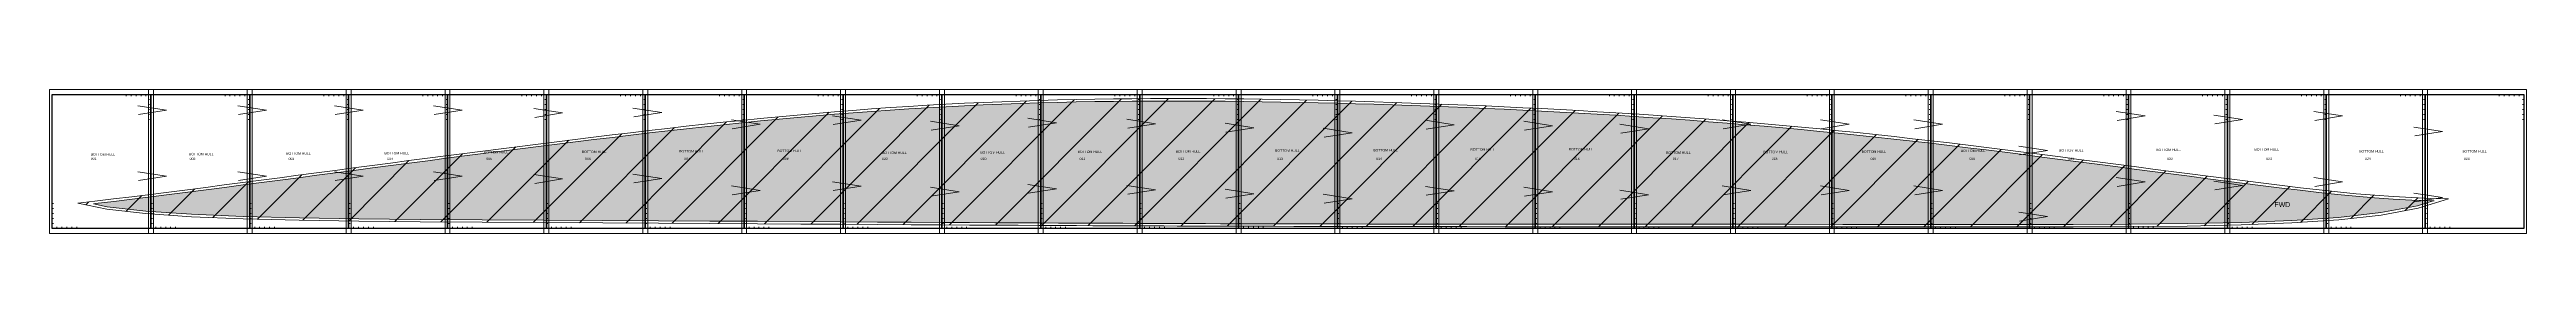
# Model space of a CAD drawing. Header units: millimetres. Extents: x -751 to 39822, y -9875 to 9310.
# Drawn here: x 19222 to 24232, y 7011 to 7301 of the extents above; entities that cross this region are included whole.
import ezdxf
from ezdxf.enums import TextEntityAlignment as Align

# ---------------------------------------------------------------- set-up
doc = ezdxf.new("R2010")
doc.units = ezdxf.units.MM
doc.header["$MEASUREMENT"] = 0
doc.layers.get('0').update_dxf_attribs({"lineweight": 0})
doc.layers.add('print', color=3, linetype='Continuous', lineweight=0)
doc.styles.get("Standard").update_dxf_attribs({"font": 'arial.ttf'})

msp = doc.modelspace()

# ---------------------------------------------------------------- hatches: boundary and pattern name
h = msp.add_hatch()
h.set_pattern_fill('_USER', color=8, scale=66.505047, angle=45, style=0, pattern_type=0)
h.set_pattern_definition([(45, (0, 0), (-47.02617, 47.02617), [])])
h.paths.add_polyline_path([(24074.09945, 7080.88671), (24037.58998, 7081.57456), (23999.98612, 7083.01948), (23962.40908, 7085.12463), (23924.858, 7087.81348), (23887.33317, 7091.01049), (23849.8312, 7094.64151), (23812.35407, 7098.62863), (23774.89923, 7102.89752), (23737.46613, 7107.37148), (23700.05418, 7111.97464), (23662.66115, 7116.64959), (23625.28618, 7121.37958), (23587.92617, 7126.15749), (23550.57716, 7130.97553), (23513.23718, 7135.82354), (23475.90426, 7140.6956), (23438.57417, 7145.58053), (23401.2452, 7150.47257), (23363.91425, 7155.36156), (23326.57907, 7160.24056), (23289.23712, 7165.09958), (23251.88726, 7169.92761), (23214.52894, 7174.7145), (23177.163, 7179.44753), (23139.78605, 7184.11656), (23102.39895, 7188.71058), (23065.00112, 7193.21857), (23027.59002, 7197.62953), (22990.16707, 7201.93161), (22952.73029, 7206.11449), (22915.27912, 7210.17256), (22877.8161, 7214.1055), (22840.34009, 7217.91346), (22802.85195, 7221.59765), (22765.35195, 7225.15653), (22727.84208, 7228.59264), (22690.32205, 7231.90463), (22652.79298, 7235.0925), (22615.25517, 7238.15862), (22577.70889, 7241.10062), (22540.15414, 7243.92256), (22502.59206, 7246.62749), (22465.0232, 7249.21761), (22427.44616, 7251.69563), (22389.86206, 7254.06562), (22352.27006, 7256.33062), (22314.67213, 7258.49352), (22277.06687, 7260.55752), (22239.45427, 7262.52653), (22201.83602, 7264.40156), (22164.211, 7266.1865), (22126.5809, 7267.88051), (22088.94595, 7269.48647), (22051.30687, 7271.00353), (22013.66407, 7272.43456), (21976.01958, 7273.77856), (21938.3717, 7275.03857), (21900.72213, 7276.21459), (21863.07255, 7277.30764), (21825.42129, 7278.31754), (21787.77171, 7279.24159), (21750.12045, 7280.07353), (21712.46749, 7280.80759), (21674.81453, 7281.43954), (21637.15818, 7281.96261), (21599.50183, 7282.37257), (21561.8421, 7282.66348), (21524.18067, 7282.83061), (21486.51755, 7282.86753), (21448.85105, 7282.7705), (21411.18454, 7282.53259), (21373.51634, 7282.14854), (21335.84983, 7281.61463), (21298.18671, 7280.92443), (21260.52529, 7280.07353), (21222.87063, 7279.0555), (21185.22275, 7277.86559), (21147.58165, 7276.49958), (21109.9507, 7274.95052), (21072.32991, 7273.21756), (21034.71929, 7271.30054), (20997.11882, 7269.2025), (20959.53021, 7266.92547), (20921.95175, 7264.47251), (20884.38685, 7261.84547), (20846.83041, 7259.04758), (20809.28751, 7256.0795), (20771.75647, 7252.94464), (20734.23729, 7249.64551), (20696.73153, 7246.18654), (20659.23775, 7242.57957), (20621.75581, 7238.83155), (20584.28404, 7234.95551), (20546.82751, 7230.95958), (20509.37944, 7226.85443), (20471.94323, 7222.64955), (20434.51887, 7218.35458), (20397.10467, 7213.98053), (20359.70063, 7209.53756), (20322.30844, 7205.03058), (20284.92303, 7200.46756), (20247.54777, 7195.85052), (20210.1776, 7191.18657), (20172.8142, 7186.47859), (20135.45588, 7181.73252), (20098.10095, 7176.95258), (20060.7494, 7172.14351), (20023.39785, 7167.31158), (19986.04969, 7162.45951), (19948.70153, 7157.59151), (19911.35337, 7152.70963), (19874.00691, 7147.81759), (19836.66044, 7142.91759), (19799.31228, 7138.0115), (19761.96751, 7133.10252), (19724.62104, 7128.19254), (19687.27627, 7123.28559), (19649.9298, 7118.38356), (19612.58503, 7113.48949), (19575.23856, 7108.61354), (19537.88701, 7103.76756), (19500.53377, 7098.96255), (19463.17207, 7094.21157), (19425.80359, 7089.52747), (19388.42325, 7084.91957), (19351.03107, 7080.40159), (19313.62533, 7075.98554), (19279.07586, 7072.01356), (19337.61309, 7059.81376), (19415.9196, 7050.78677), (19508.62621, 7044.53075), (19613.17939, 7040.27981), (19726.96631, 7037.43263), (19847.32844, 7035.53271), (19971.58185, 7034.24578), (20097.0206, 7033.33274), (20220.92688, 7032.62763), (20340.57612, 7032.02074), (20453.25052, 7031.44077), (20557.421, 7030.8647), (20653.38728, 7030.30878), (20741.60656, 7029.78774), (20822.54112, 7029.3048), (20896.64477, 7028.86369), (20964.38149, 7028.46474), (21026.20509, 7028.10575), (21082.57785, 7027.78571), (21133.95697, 7027.50073), (21180.79796, 7027.24876), (21223.56648, 7027.02473), (21262.72312, 7026.82763), (21298.7454, 7026.65372), (21332.10407, 7026.50081), (21363.27325, 7026.36467), (21392.72371, 7026.24173), (21420.92956, 7026.13167), (21448.36495, 7026.02871), (21475.49892, 7025.93067), (21502.80731, 7025.83567), (21530.76085, 7025.73966), (21559.83369, 7025.63975), (21590.49657, 7025.53781), (21623.22532, 7025.43266), (21658.48729, 7025.32767), (21696.75832, 7025.22167), (21738.51084, 7025.11567), (21784.2156, 7025.0117), (21834.34673, 7024.90976), (21889.37499, 7024.81171), (21949.77619, 7024.71773), (22016.016, 7024.62765), (22088.27663, 7024.54467), (22166.29775, 7024.46966), (22249.78191, 7024.40379), (22338.43101, 7024.34876), (22431.94478, 7024.30473), (22530.02773, 7024.27069), (22632.37985, 7024.24558), (22738.70284, 7024.22469), (22848.6998, 7024.19957), (22962.07185, 7024.15453), (23078.45183, 7024.06749), (23196.67585, 7023.99857), (23315.06779, 7024.09763), (23431.95972, 7024.58057), (23545.70572, 7025.75253), (23654.68894, 7028.0326), (23757.33485, 7031.98061), (23852.12397, 7038.31147), (23937.59893, 7047.90963), (24012.38697, 7061.8185), (24074.09945, 7080.88671)], flags=0)
msp.add_hatch(color=255).paths.add_polyline_path([(24045.29844, 7076.83461), (24037.44688, 7076.57637), (23999.75028, 7078.02486), (23962.09067, 7080.13463), (23924.46721, 7082.82866), (23886.88, 7086.03099), (23849.32578, 7089.66706), (23811.80649, 7093.65867), (23774.31944, 7097.93123), (23736.86414, 7102.40784), (23699.43874, 7107.01265), (23662.03712, 7111.68868), (23624.65516, 7116.41956), (23587.28918, 7121.19823), (23549.93542, 7126.01688), (23512.59178, 7130.86537), (23475.25637, 7135.73775), (23437.92493, 7140.62286), (23400.59571, 7145.51493), (23363.26567, 7150.40381), (23325.93254, 7155.28254), (23288.59404, 7160.14111), (23251.24903, 7164.96852), (23213.89705, 7169.75459), (23176.53896, 7174.48663), (23139.17127, 7179.1545), (23101.79486, 7183.7472), (23064.40919, 7188.25372), (23027.01177, 7192.66308), (22989.60395, 7196.96342), (22952.18338, 7201.14448), (22914.74879, 7205.20076), (22877.30235, 7209.13195), (22839.84285, 7212.93824), (22802.37124, 7216.6208), (22764.8877, 7220.17812), (22727.39419, 7223.61273), (22689.89062, 7226.92327), (22652.37786, 7230.10976), (22614.85635, 7233.17454), (22577.32627, 7236.11527), (22539.78725, 7238.93603), (22502.24054, 7241.63985), (22464.68675, 7244.22894), (22427.12432, 7246.706), (22389.55437, 7249.07509), (22351.97612, 7251.33927), (22314.39155, 7253.50139), (22276.79917, 7255.56469), (22239.19912, 7257.53304), (22201.5931, 7259.40746), (22163.9801, 7261.19183), (22126.36189, 7262.88531), (22088.73868, 7264.49076), (22051.11122, 7266.00735), (22013.4799, 7267.43795), (21975.84676, 7268.78155), (21938.21002, 7270.04118), (21900.57152, 7271.21686), (21862.93297, 7272.30958), (21825.29291, 7273.31919), (21787.65515, 7274.24295), (21750.01649, 7275.07461), (21712.3768, 7275.80841), (21674.73785, 7276.44012), (21637.09624, 7276.96299), (21599.45531, 7277.37278), (21561.81169, 7277.66357), (21524.16713, 7277.83063), (21486.52154, 7277.86752), (21448.87328, 7277.77054), (21411.22582, 7277.53275), (21373.57726, 7277.1489), (21335.93107, 7276.61528), (21298.28899, 7275.92546), (21260.64932, 7275.07506), (21223.01717, 7274.05763), (21185.3924, 7272.86846), (21147.77514, 7271.50331), (21110.16856, 7269.95525), (21072.57221, 7268.22342), (21034.98583, 7266.30763), (20997.40927, 7264.21093), (20959.84422, 7261.93533), (20922.289, 7259.48388), (20884.74699, 7256.85845), (20847.21317, 7254.06224), (20809.69264, 7251.09593), (20772.18355, 7247.9629), (20734.68586, 7244.66567), (20697.20052, 7241.20858), (20659.7259, 7237.60345), (20622.26179, 7233.85721), (20584.80647, 7229.98287), (20547.36513, 7225.98856), (20509.93091, 7221.88493), (20472.50732, 7217.68147), (20435.0942, 7213.38779), (20397.68985, 7209.01489), (20360.29468, 7204.57297), (20322.91049, 7200.06696), (20285.53241, 7195.50483), (20248.16388, 7190.88862), (20210.79975, 7186.22542), (20173.44181, 7181.51814), (20136.08827, 7176.77267), (20098.7375, 7171.99326), (20061.38938, 7167.18464), (20024.04067, 7162.35308), (19986.69489, 7157.50131), (19949.34868, 7152.63357), (19912.0021, 7147.7519), (19874.65683, 7142.86001), (19837.31127, 7137.96013), (19799.96371, 7133.05412), (19762.6192, 7128.14518), (19725.2726, 7123.23517), (19687.92731, 7118.32816), (19650.58, 7113.42602), (19613.23353, 7108.53173), (19575.88387, 7103.65536), (19538.52763, 7098.80876), (19501.1681, 7094.00295), (19463.79837, 7089.25095), (19426.42039, 7084.56566), (19389.029, 7079.9564), (19351.62406, 7075.43687), (19314.20398, 7071.01913), (19310.43368, 7070.58568), (19338.4111, 7064.75488), (19416.37447, 7055.76745), (19508.89614, 7049.52391), (19613.34349, 7045.27726), (19727.0683, 7042.43165), (19847.39379, 7040.53231), (19971.62594, 7039.24559), (20097.05302, 7038.33263), (20220.95379, 7037.62756), (20340.60167, 7037.02068), (20453.27721, 7036.4407), (20557.44931, 7035.86462), (20653.41653, 7035.3087), (20741.63624, 7034.78765), (20822.57092, 7034.30471), (20896.67438, 7033.8636), (20964.41073, 7033.46466), (21026.2338, 7033.10567), (21082.60591, 7032.78564), (21133.98429, 7032.50065), (21180.8245, 7032.24869), (21223.59216, 7032.02466), (21262.74777, 7031.82757), (21298.76893, 7031.65367), (21332.12645, 7031.50076), (21363.29461, 7031.36462), (21392.7439, 7031.24169), (21420.9487, 7031.13163), (21448.38336, 7031.02868), (21475.51665, 7030.93064), (21502.82459, 7030.83564), (21530.77803, 7030.73963), (21559.85059, 7030.63973), (21590.51292, 7030.53779), (21623.2408, 7030.43263), (21658.50166, 7030.32765), (21696.77159, 7030.22165), (21738.52287, 7030.11565), (21784.22637, 7030.01168), (21834.35627, 7029.90975), (21889.38333, 7029.81171), (21949.78348, 7029.71773), (22016.02227, 7029.62764), (22088.2819, 7029.54467), (22166.30213, 7029.46966), (22249.78543, 7029.40379), (22338.43374, 7029.34875), (22431.94683, 7029.30473), (22530.02921, 7029.27069), (22632.38096, 7029.24558), (22738.7039, 7029.22469), (22848.70136, 7029.19957), (22962.07471, 7029.15453), (23078.45515, 7029.06749), (23196.67521, 7028.99858), (23315.05537, 7029.09763), (23431.92364, 7029.58047), (23545.62767, 7030.75199), (23654.54055, 7033.03059), (23757.07211, 7036.9742), (23851.67817, 7043.29284), (23936.86189, 7052.85829), (24011.18781, 7066.68122), (24042.74175, 7076.25443)], flags=0)

# ---------------------------------------------------------------- linework, layer by layer
for p, q in [((19376.73555, 7290.90205), (19376.73555, 7287.90205)), ((19386.73555, 7290.90205), (19386.73555, 7287.90205)), ((19396.73555, 7290.90205), (19396.73555, 7287.90205)), ((19400.34706, 7268.42788), (19458.40618, 7259.55773)), ((19406.73555, 7290.90205), (19406.73555, 7287.90205)), ((19416.73555, 7290.90205), (19416.73555, 7287.90205)), ((19426.73555, 7280.90205), (19423.73555, 7280.90205)), ((19426.73555, 7270.90205), (19423.73555, 7270.90205)), ((19576.73555, 7290.90205), (19576.73555, 7287.90205)), ((19586.73555, 7290.90205), (19586.73555, 7287.90205)), ((19596.73555, 7290.90205), (19596.73555, 7287.90205)), ((19602.61743, 7268.42788), (19660.67654, 7259.55773)), ((19606.73555, 7290.90205), (19606.73555, 7287.90205)), ((19616.73555, 7290.90205), (19616.73555, 7287.90205)), ((19626.73555, 7280.90205), (19623.73555, 7280.90205)), ((19626.73555, 7270.90205), (19623.73555, 7270.90205)), ((19776.73555, 7290.90205), (19776.73555, 7287.90205)), ((19786.73555, 7290.90205), (19786.73555, 7287.90205)), ((19796.73555, 7290.90205), (19796.73555, 7287.90205)), ((19797.93553, 7268.42788), (19855.99464, 7259.55773)), ((19806.73555, 7290.90205), (19806.73555, 7287.90205)), ((19816.73555, 7290.90205), (19816.73555, 7287.90205)), ((19826.73555, 7280.90205), (19823.73555, 7280.90205)), ((19826.73555, 7270.90205), (19823.73555, 7270.90205)), ((19976.73555, 7290.90205), (19976.73555, 7287.90205)), ((19986.73555, 7290.90205), (19986.73555, 7287.90205)), ((19996.73555, 7290.90205), (19996.73555, 7287.90205)), ((19998.12972, 7268.42788), (20056.18883, 7259.55773)), ((20006.73555, 7290.90205), (20006.73555, 7287.90205)), ((20016.73555, 7290.90205), (20016.73555, 7287.90205)), ((20026.73555, 7280.90205), (20023.73555, 7280.90205)), ((20026.73555, 7270.90205), (20023.73555, 7270.90205)), ((20176.73555, 7290.90205), (20176.73555, 7287.90205)), ((20186.73555, 7290.90205), (20186.73555, 7287.90205)), ((20196.73555, 7290.90205), (20196.73555, 7287.90205)), ((20206.73555, 7290.90205), (20206.73555, 7287.90205)), ((20216.73555, 7290.90205), (20216.73555, 7287.90205)), ((20226.73555, 7280.90205), (20223.73555, 7280.90205)), ((20226.73555, 7270.90205), (20223.73555, 7270.90205)), ((20376.73555, 7290.90205), (20376.73555, 7287.90205)), ((20386.73555, 7290.90205), (20386.73555, 7287.90205)), ((20396.73555, 7290.90205), (20396.73555, 7287.90205)), ((20406.73555, 7290.90205), (20406.73555, 7287.90205)), ((20416.73555, 7290.90205), (20416.73555, 7287.90205)), ((20426.73555, 7280.90205), (20423.73555, 7280.90205)), ((20426.73555, 7270.90205), (20423.73555, 7270.90205)), ((20576.73555, 7290.90205), (20576.73555, 7287.90205)), ((20586.73555, 7290.90205), (20586.73555, 7287.90205)), ((20596.73555, 7290.90205), (20596.73555, 7287.90205)), ((20606.73555, 7290.90205), (20606.73555, 7287.90205)), ((20616.73555, 7290.90205), (20616.73555, 7287.90205)), ((20626.73555, 7280.90205), (20623.73555, 7280.90205)), ((20626.73555, 7270.90205), (20623.73555, 7270.90205)), ((20776.73555, 7290.90205), (20776.73555, 7287.90205)), ((20786.73555, 7290.90205), (20786.73555, 7287.90205)), ((20796.73555, 7290.90205), (20796.73555, 7287.90205)), ((20806.73555, 7290.90205), (20806.73555, 7287.90205)), ((20816.73555, 7290.90205), (20816.73555, 7287.90205)), ((20826.73555, 7280.90205), (20823.73555, 7280.90205)), ((20826.73555, 7270.90205), (20823.73555, 7270.90205)), ((20976.73555, 7290.90205), (20976.73555, 7287.90205)), ((20986.73555, 7290.90205), (20986.73555, 7287.90205)), ((20996.73555, 7290.90205), (20996.73555, 7287.90205)), ((21006.73555, 7290.90205), (21006.73555, 7287.90205)), ((21016.73555, 7290.90205), (21016.73555, 7287.90205)), ((21026.73555, 7280.90205), (21023.73555, 7280.90205)), ((21026.73555, 7270.90205), (21023.73555, 7270.90205)), ((21176.73555, 7290.90205), (21176.73555, 7287.90205)), ((21186.73555, 7290.90205), (21186.73555, 7287.90205)), ((21196.73555, 7290.90205), (21196.73555, 7287.90205)), ((21206.73555, 7290.90205), (21206.73555, 7287.90205)), ((21216.73555, 7290.90205), (21216.73555, 7287.90205)), ((21226.73555, 7280.90205), (21223.73555, 7280.90205)), ((21226.73555, 7270.90205), (21223.73555, 7270.90205)), ((21376.73555, 7290.90205), (21376.73555, 7287.90205)), ((21386.73555, 7290.90205), (21386.73555, 7287.90205)), ((21396.73555, 7290.90205), (21396.73555, 7287.90205)), ((21406.73555, 7290.90205), (21406.73555, 7287.90205)), ((21416.73555, 7290.90205), (21416.73555, 7287.90205)), ((21426.73555, 7280.90205), (21423.73555, 7280.90205)), ((21426.73555, 7270.90205), (21423.73555, 7270.90205)), ((21576.73555, 7290.90205), (21576.73555, 7287.90205)), ((21586.73555, 7290.90205), (21586.73555, 7287.90205)), ((21596.73555, 7290.90205), (21596.73555, 7287.90205)), ((21606.73555, 7290.90205), (21606.73555, 7287.90205)), ((21616.73555, 7290.90205), (21616.73555, 7287.90205)), ((21626.73555, 7280.90205), (21623.73555, 7280.90205)), ((21626.73555, 7270.90205), (21623.73555, 7270.90205)), ((21776.73555, 7290.90205), (21776.73555, 7287.90205)), ((21786.73555, 7290.90205), (21786.73555, 7287.90205)), ((21796.73555, 7290.90205), (21796.73555, 7287.90205)), ((21806.73555, 7290.90205), (21806.73555, 7287.90205)), ((21816.73555, 7290.90205), (21816.73555, 7287.90205)), ((21826.73555, 7280.90205), (21823.73555, 7280.90205)), ((21826.73555, 7270.90205), (21823.73555, 7270.90205)), ((21976.73555, 7290.90205), (21976.73555, 7287.90205)), ((21986.73555, 7290.90205), (21986.73555, 7287.90205)), ((21996.73555, 7290.90205), (21996.73555, 7287.90205)), ((22006.73555, 7290.90205), (22006.73555, 7287.90205)), ((22016.73555, 7290.90205), (22016.73555, 7287.90205)), ((22026.73555, 7280.90205), (22023.73555, 7280.90205)), ((22026.73555, 7270.90205), (22023.73555, 7270.90205)), ((22176.73555, 7290.90205), (22176.73555, 7287.90205)), ((22186.73555, 7290.90205), (22186.73555, 7287.90205)), ((22196.73555, 7290.90205), (22196.73555, 7287.90205)), ((22206.73555, 7290.90205), (22206.73555, 7287.90205)), ((22216.73555, 7290.90205), (22216.73555, 7287.90205)), ((22226.73555, 7280.90205), (22223.73555, 7280.90205)), ((22226.73555, 7270.90205), (22223.73555, 7270.90205)), ((22376.73555, 7290.90205), (22376.73555, 7287.90205)), ((22386.73555, 7290.90205), (22386.73555, 7287.90205)), ((22396.73555, 7290.90205), (22396.73555, 7287.90205)), ((22406.73555, 7290.90205), (22406.73555, 7287.90205)), ((22416.73555, 7290.90205), (22416.73555, 7287.90205)), ((22426.73555, 7280.90205), (22423.73555, 7280.90205)), ((22426.73555, 7270.90205), (22423.73555, 7270.90205)), ((22576.73555, 7290.90205), (22576.73555, 7287.90205)), ((22586.73555, 7290.90205), (22586.73555, 7287.90205)), ((22596.73555, 7290.90205), (22596.73555, 7287.90205)), ((22606.73555, 7290.90205), (22606.73555, 7287.90205)), ((22616.73555, 7290.90205), (22616.73555, 7287.90205)), ((22626.73555, 7280.90205), (22623.73555, 7280.90205)), ((22626.73555, 7270.90205), (22623.73555, 7270.90205)), ((22776.73555, 7290.90205), (22776.73555, 7287.90205)), ((22786.73555, 7290.90205), (22786.73555, 7287.90205)), ((22796.73555, 7290.90205), (22796.73555, 7287.90205)), ((22806.73555, 7290.90205), (22806.73555, 7287.90205)), ((22816.73555, 7290.90205), (22816.73555, 7287.90205)), ((22826.73555, 7280.90205), (22823.73555, 7280.90205)), ((22826.73555, 7270.90205), (22823.73555, 7270.90205)), ((22976.73555, 7290.90205), (22976.73555, 7287.90205)), ((22986.73555, 7290.90205), (22986.73555, 7287.90205)), ((22996.73555, 7290.90205), (22996.73555, 7287.90205)), ((23006.73555, 7290.90205), (23006.73555, 7287.90205)), ((23016.73555, 7290.90205), (23016.73555, 7287.90205)), ((23026.73555, 7280.90205), (23023.73555, 7280.90205)), ((23026.73555, 7270.90205), (23023.73555, 7270.90205)), ((23176.73555, 7290.90205), (23176.73555, 7287.90205)), ((23186.73555, 7290.90205), (23186.73555, 7287.90205)), ((23196.73555, 7290.90205), (23196.73555, 7287.90205)), ((23206.73555, 7290.90205), (23206.73555, 7287.90205)), ((23216.73555, 7290.90205), (23216.73555, 7287.90205)), ((23226.73555, 7280.90205), (23223.73555, 7280.90205)), ((23226.73555, 7270.90205), (23223.73555, 7270.90205)), ((23376.73555, 7290.90205), (23376.73555, 7287.90205)), ((23386.73555, 7290.90205), (23386.73555, 7287.90205)), ((23396.73555, 7290.90205), (23396.73555, 7287.90205)), ((23406.73555, 7290.90205), (23406.73555, 7287.90205)), ((23416.73555, 7290.90205), (23416.73555, 7287.90205)), ((23426.73555, 7280.90205), (23423.73555, 7280.90205)), ((23426.73555, 7270.90205), (23423.73555, 7270.90205)), ((23576.73555, 7290.90205), (23576.73555, 7287.90205)), ((23586.73555, 7290.90205), (23586.73555, 7287.90205)), ((23596.73555, 7290.90205), (23596.73555, 7287.90205)), ((23606.73555, 7290.90205), (23606.73555, 7287.90205)), ((23616.73555, 7290.90205), (23616.73555, 7287.90205)), ((23626.73555, 7280.90205), (23623.73555, 7280.90205)), ((23626.73555, 7270.90205), (23623.73555, 7270.90205)), ((23776.73555, 7290.90205), (23776.73555, 7287.90205)), ((23786.73555, 7290.90205), (23786.73555, 7287.90205)), ((23796.73555, 7290.90205), (23796.73555, 7287.90205)), ((23806.73555, 7290.90205), (23806.73555, 7287.90205)), ((23816.73555, 7290.90205), (23816.73555, 7287.90205)), ((23826.73555, 7280.90205), (23823.73555, 7280.90205)), ((23826.73555, 7270.90205), (23823.73555, 7270.90205)), ((23976.73555, 7290.90205), (23976.73555, 7287.90205)), ((23986.73555, 7290.90205), (23986.73555, 7287.90205)), ((23996.73555, 7290.90205), (23996.73555, 7287.90205)), ((24006.73555, 7290.90205), (24006.73555, 7287.90205)), ((24016.73555, 7290.90205), (24016.73555, 7287.90205)), ((24026.73555, 7280.90205), (24023.73555, 7280.90205)), ((24026.73555, 7270.90205), (24023.73555, 7270.90205)), ((24176.73555, 7290.90205), (24176.73555, 7287.90205)), ((24186.73555, 7290.90205), (24186.73555, 7287.90205)), ((24196.73555, 7290.90205), (24196.73555, 7287.90205)), ((24206.73555, 7290.90205), (24206.73555, 7287.90205)), ((24216.73555, 7290.90205), (24216.73555, 7287.90205)), ((24226.73555, 7280.90205), (24223.73555, 7280.90205)), ((24226.73555, 7270.90205), (24223.73555, 7270.90205)), ((19458.40618, 7259.55773), (19401.95982, 7250.68759)), ((19426.73555, 7260.90205), (19423.73555, 7260.90205)), ((19426.73555, 7250.90205), (19423.73555, 7250.90205)), ((19426.73555, 7240.90205), (19423.73555, 7240.90205)), ((19660.67654, 7259.55773), (19604.23018, 7250.68759)), ((19626.73555, 7260.90205), (19623.73555, 7260.90205)), ((19626.73555, 7250.90205), (19623.73555, 7250.90205)), ((19626.73555, 7240.90205), (19623.73555, 7240.90205)), ((19855.99464, 7259.55773), (19799.54828, 7250.68759)), ((19826.73555, 7260.90205), (19823.73555, 7260.90205)), ((19826.73555, 7250.90205), (19823.73555, 7250.90205)), ((19826.73555, 7240.90205), (19823.73555, 7240.90205)), ((20056.18883, 7259.55773), (19999.74247, 7250.68759)), ((20026.73555, 7260.90205), (20023.73555, 7260.90205)), ((20026.73555, 7250.90205), (20023.73555, 7250.90205)), ((20026.73555, 7240.90205), (20023.73555, 7240.90205)), ((20201.56286, 7262.62196), (20259.62197, 7253.75182)), ((20259.62197, 7253.75182), (20203.17561, 7244.88168)), ((20226.73555, 7260.90205), (20223.73555, 7260.90205)), ((20226.73555, 7250.90205), (20223.73555, 7250.90205)), ((20226.73555, 7240.90205), (20223.73555, 7240.90205)), ((20401.8668, 7263.58962), (20459.92592, 7254.71947)), ((20459.92592, 7254.71947), (20403.47956, 7245.84933)), ((20426.73555, 7260.90205), (20423.73555, 7260.90205)), ((20426.73555, 7250.90205), (20423.73555, 7250.90205)), ((20426.73555, 7240.90205), (20423.73555, 7240.90205)), ((20600.78507, 7239.76432), (20658.84418, 7230.89418)), ((20658.84418, 7230.89418), (20602.39782, 7222.02404)), ((20626.73555, 7260.90205), (20623.73555, 7260.90205)), ((20626.73555, 7250.90205), (20623.73555, 7250.90205)), ((20626.73555, 7240.90205), (20623.73555, 7240.90205)), ((20805.37765, 7248.10719), (20863.43677, 7239.23704)), ((20863.43677, 7239.23704), (20806.99041, 7230.3669)), ((20826.73555, 7260.90205), (20823.73555, 7260.90205)), ((20826.73555, 7250.90205), (20823.73555, 7250.90205)), ((20826.73555, 7240.90205), (20823.73555, 7240.90205)), ((21003.55896, 7236.95519), (21061.61808, 7228.08505)), ((21061.61808, 7228.08505), (21005.17171, 7219.21491)), ((21026.73555, 7260.90205), (21023.73555, 7260.90205)), ((21026.73555, 7250.90205), (21023.73555, 7250.90205)), ((21026.73555, 7240.90205), (21023.73555, 7240.90205)), ((21200.19822, 7242.97476), (21258.25733, 7234.10462)), ((21258.25733, 7234.10462), (21201.81097, 7225.23447)), ((21226.73555, 7260.90205), (21223.73555, 7260.90205)), ((21226.73555, 7250.90205), (21223.73555, 7250.90205)), ((21226.73555, 7240.90205), (21223.73555, 7240.90205)), ((21400.85052, 7240.96824), (21458.90964, 7232.09809)), ((21458.90964, 7232.09809), (21402.46327, 7223.22795)), ((21426.73555, 7260.90205), (21423.73555, 7260.90205)), ((21426.73555, 7250.90205), (21423.73555, 7250.90205)), ((21426.73555, 7240.90205), (21423.73555, 7240.90205)), ((21599.4963, 7232.94215), (21657.55542, 7224.072)), ((21657.55542, 7224.072), (21601.10905, 7215.20186)), ((21626.73555, 7260.90205), (21623.73555, 7260.90205)), ((21626.73555, 7250.90205), (21623.73555, 7250.90205)), ((21626.73555, 7240.90205), (21623.73555, 7240.90205)), ((21798.14208, 7222.90953), (21856.20119, 7214.03939)), ((21826.73555, 7260.90205), (21823.73555, 7260.90205)), ((21826.73555, 7250.90205), (21823.73555, 7250.90205)), ((21826.73555, 7240.90205), (21823.73555, 7240.90205)), ((22004.81395, 7238.96171), (22062.87307, 7230.09157)), ((22062.87307, 7230.09157), (22006.4267, 7221.22143)), ((22026.73555, 7260.90205), (22023.73555, 7260.90205)), ((22026.73555, 7250.90205), (22023.73555, 7250.90205)), ((22026.73555, 7240.90205), (22023.73555, 7240.90205)), ((22203.45973, 7236.95519), (22261.51885, 7228.08505)), ((22261.51885, 7228.08505), (22205.07248, 7219.21491)), ((22226.73555, 7260.90205), (22223.73555, 7260.90205)), ((22226.73555, 7250.90205), (22223.73555, 7250.90205)), ((22226.73555, 7240.90205), (22223.73555, 7240.90205)), ((22398.09246, 7230.93562), (22456.15158, 7222.06548)), ((22456.15158, 7222.06548), (22399.70522, 7213.19534)), ((22426.73555, 7260.90205), (22423.73555, 7260.90205)), ((22426.73555, 7250.90205), (22423.73555, 7250.90205)), ((22426.73555, 7240.90205), (22423.73555, 7240.90205)), ((22605.16564, 7239.76432), (22663.22476, 7230.89418)), ((22663.22476, 7230.89418), (22606.77839, 7222.02404)), ((22626.73555, 7260.90205), (22623.73555, 7260.90205)), ((22626.73555, 7250.90205), (22623.73555, 7250.90205)), ((22626.73555, 7240.90205), (22623.73555, 7240.90205)), ((22803.7558, 7239.76432), (22861.81491, 7230.89418)), ((22861.81491, 7230.89418), (22805.36855, 7222.02404)), ((22826.73555, 7260.90205), (22823.73555, 7260.90205)), ((22826.73555, 7250.90205), (22823.73555, 7250.90205)), ((22826.73555, 7240.90205), (22823.73555, 7240.90205)), ((22992.82589, 7239.76432), (23050.885, 7230.89418)), ((23050.885, 7230.89418), (22994.43864, 7222.02404)), ((23026.73555, 7260.90205), (23023.73555, 7260.90205)), ((23026.73555, 7250.90205), (23023.73555, 7250.90205)), ((23026.73555, 7240.90205), (23023.73555, 7240.90205)), ((23226.73555, 7260.90205), (23223.73555, 7260.90205)), ((23226.73555, 7250.90205), (23223.73555, 7250.90205)), ((23226.73555, 7240.90205), (23223.73555, 7240.90205)), ((23402.15659, 7256.61912), (23460.2157, 7247.74897)), ((23460.2157, 7247.74897), (23403.76934, 7238.87883)), ((23426.73555, 7260.90205), (23423.73555, 7260.90205)), ((23426.73555, 7250.90205), (23423.73555, 7250.90205)), ((23426.73555, 7240.90205), (23423.73555, 7240.90205)), ((23599.59845, 7249.39563), (23657.65757, 7240.52549)), ((23657.65757, 7240.52549), (23601.2112, 7231.65535)), ((23626.73555, 7260.90205), (23623.73555, 7260.90205)), ((23626.73555, 7250.90205), (23623.73555, 7250.90205)), ((23626.73555, 7240.90205), (23623.73555, 7240.90205)), ((23801.85597, 7256.61912), (23859.91509, 7247.74897)), ((23859.91509, 7247.74897), (23803.46873, 7238.87883)), ((23826.73555, 7260.90205), (23823.73555, 7260.90205)), ((23826.73555, 7250.90205), (23823.73555, 7250.90205)), ((23826.73555, 7240.90205), (23823.73555, 7240.90205)), ((24004.11349, 7225.31736), (24062.17261, 7216.44721)), ((24062.17261, 7216.44721), (24005.72625, 7207.57707)), ((24026.73555, 7260.90205), (24023.73555, 7260.90205)), ((24026.73555, 7250.90205), (24023.73555, 7250.90205)), ((24026.73555, 7240.90205), (24023.73555, 7240.90205)), ((24226.73555, 7260.90205), (24223.73555, 7260.90205)), ((24226.73555, 7250.90205), (24223.73555, 7250.90205)), ((24226.73555, 7240.90205), (24223.73555, 7240.90205)), ((21856.20119, 7214.03939), (21799.75483, 7205.16924)), ((23204.71472, 7186.79212), (23262.77384, 7177.92197)), ((23262.77384, 7177.92197), (23206.32747, 7169.05183)), ((19400.34706, 7135.29131), (19458.40618, 7126.42116)), ((19458.40618, 7126.42116), (19401.95982, 7117.55102)), ((19602.61743, 7135.29131), (19660.67654, 7126.42116)), ((19660.67654, 7126.42116), (19604.23018, 7117.55102)), ((19797.93553, 7135.29131), (19855.99464, 7126.42116)), ((19855.99464, 7126.42116), (19799.54828, 7117.55102)), ((19998.12972, 7135.29131), (20056.18883, 7126.42116)), ((20056.18883, 7126.42116), (19999.74247, 7117.55102)), ((20201.56286, 7129.4854), (20259.62197, 7120.61525)), ((20259.62197, 7120.61525), (20203.17561, 7111.74511)), ((20401.8668, 7130.45305), (20459.92592, 7121.58291)), ((20459.92592, 7121.58291), (20403.47956, 7112.71276)), ((20805.37765, 7114.97062), (20863.43677, 7106.10047)), ((23402.15659, 7123.48255), (23460.2157, 7114.61241)), ((23460.2157, 7114.61241), (23403.76934, 7105.74226)), ((23599.59845, 7116.25906), (23657.65757, 7107.38892)), ((23801.85597, 7123.48255), (23859.91509, 7114.61241)), ((23859.91509, 7114.61241), (23803.46873, 7105.74226)), ((19226.73555, 7070.90205), (19229.73555, 7070.90205)), ((19426.73555, 7070.90205), (19429.73555, 7070.90205)), ((19626.73555, 7070.90205), (19629.73555, 7070.90205)), ((19826.73555, 7070.90205), (19829.73555, 7070.90205)), ((20026.73555, 7070.90205), (20029.73555, 7070.90205)), ((20226.73555, 7070.90205), (20229.73555, 7070.90205)), ((20426.73555, 7070.90205), (20429.73555, 7070.90205)), ((20600.78507, 7106.62775), (20658.84418, 7097.75761)), ((20658.84418, 7097.75761), (20602.39782, 7088.88747)), ((20626.73555, 7070.90205), (20629.73555, 7070.90205)), ((20863.43677, 7106.10047), (20806.99041, 7097.23033)), ((20826.73555, 7070.90205), (20829.73555, 7070.90205)), ((21003.55896, 7103.81862), (21061.61808, 7094.94848)), ((21061.61808, 7094.94848), (21005.17171, 7086.07834)), ((21026.73555, 7070.90205), (21029.73555, 7070.90205)), ((21200.19822, 7109.83819), (21258.25733, 7100.96805)), ((21258.25733, 7100.96805), (21201.81097, 7092.09791)), ((21226.73555, 7070.90205), (21229.73555, 7070.90205)), ((21400.85052, 7107.83167), (21458.90964, 7098.96153)), ((21458.90964, 7098.96153), (21402.46327, 7090.09138)), ((21426.73555, 7070.90205), (21429.73555, 7070.90205)), ((21599.4963, 7099.80558), (21657.55542, 7090.93543)), ((21657.55542, 7090.93543), (21601.10905, 7082.06529)), ((21626.73555, 7070.90205), (21629.73555, 7070.90205)), ((21798.14208, 7089.77296), (21856.20119, 7080.90282)), ((21856.20119, 7080.90282), (21799.75483, 7072.03268)), ((21826.73555, 7070.90205), (21829.73555, 7070.90205)), ((22004.81395, 7105.82515), (22062.87307, 7096.955)), ((22062.87307, 7096.955), (22006.4267, 7088.08486)), ((22026.73555, 7070.90205), (22029.73555, 7070.90205)), ((22203.45973, 7103.81862), (22261.51885, 7094.94848)), ((22261.51885, 7094.94848), (22205.07248, 7086.07834)), ((22226.73555, 7070.90205), (22229.73555, 7070.90205)), ((22398.09246, 7097.79905), (22456.15158, 7088.92891)), ((22456.15158, 7088.92891), (22399.70522, 7080.05877)), ((22426.73555, 7070.90205), (22429.73555, 7070.90205)), ((22605.16564, 7106.62775), (22663.22476, 7097.75761)), ((22663.22476, 7097.75761), (22606.77839, 7088.88747)), ((22626.73555, 7070.90205), (22629.73555, 7070.90205)), ((22803.7558, 7106.62775), (22861.81491, 7097.75761)), ((22861.81491, 7097.75761), (22805.36855, 7088.88747)), ((22826.73555, 7070.90205), (22829.73555, 7070.90205)), ((22992.82589, 7106.62775), (23050.885, 7097.75761)), ((23050.885, 7097.75761), (22994.43864, 7088.88747)), ((23026.73555, 7070.90205), (23029.73555, 7070.90205)), ((23226.73555, 7070.90205), (23229.73555, 7070.90205)), ((23426.73555, 7070.90205), (23429.73555, 7070.90205)), ((23657.65757, 7107.38892), (23601.2112, 7098.51878)), ((23626.73555, 7070.90205), (23629.73555, 7070.90205)), ((23826.73555, 7070.90205), (23829.73555, 7070.90205)), ((24004.11349, 7092.18079), (24062.17261, 7083.31065)), ((24062.17261, 7083.31065), (24005.72625, 7074.4405)), ((24026.73555, 7070.90205), (24029.73555, 7070.90205)), ((19226.73555, 7060.90205), (19229.73555, 7060.90205)), ((19226.73555, 7050.90205), (19229.73555, 7050.90205)), ((19226.73555, 7040.90205), (19229.73555, 7040.90205)), ((19226.73555, 7030.90205), (19229.73555, 7030.90205)), ((19236.73555, 7020.90205), (19236.73555, 7023.90205)), ((19246.73555, 7020.90205), (19246.73555, 7023.90205)), ((19256.73555, 7020.90205), (19256.73555, 7023.90205)), ((19266.73555, 7020.90205), (19266.73555, 7023.90205)), ((19276.73555, 7020.90205), (19276.73555, 7023.90205)), ((19426.73555, 7060.90205), (19429.73555, 7060.90205)), ((19426.73555, 7050.90205), (19429.73555, 7050.90205)), ((19426.73555, 7040.90205), (19429.73555, 7040.90205)), ((19426.73555, 7030.90205), (19429.73555, 7030.90205)), ((19436.73555, 7020.90205), (19436.73555, 7023.90205)), ((19446.73555, 7020.90205), (19446.73555, 7023.90205)), ((19456.73555, 7020.90205), (19456.73555, 7023.90205)), ((19466.73555, 7020.90205), (19466.73555, 7023.90205)), ((19476.73555, 7020.90205), (19476.73555, 7023.90205)), ((19626.73555, 7060.90205), (19629.73555, 7060.90205)), ((19626.73555, 7050.90205), (19629.73555, 7050.90205)), ((19626.73555, 7040.90205), (19629.73555, 7040.90205)), ((19626.73555, 7030.90205), (19629.73555, 7030.90205)), ((19636.73555, 7020.90205), (19636.73555, 7023.90205)), ((19646.73555, 7020.90205), (19646.73555, 7023.90205)), ((19656.73555, 7020.90205), (19656.73555, 7023.90205)), ((19666.73555, 7020.90205), (19666.73555, 7023.90205)), ((19676.73555, 7020.90205), (19676.73555, 7023.90205)), ((19826.73555, 7060.90205), (19829.73555, 7060.90205)), ((19826.73555, 7050.90205), (19829.73555, 7050.90205)), ((19826.73555, 7040.90205), (19829.73555, 7040.90205)), ((19826.73555, 7030.90205), (19829.73555, 7030.90205)), ((19836.73555, 7020.90205), (19836.73555, 7023.90205)), ((19846.73555, 7020.90205), (19846.73555, 7023.90205)), ((19856.73555, 7020.90205), (19856.73555, 7023.90205)), ((19866.73555, 7020.90205), (19866.73555, 7023.90205)), ((19876.73555, 7020.90205), (19876.73555, 7023.90205)), ((20026.73555, 7060.90205), (20029.73555, 7060.90205)), ((20026.73555, 7050.90205), (20029.73555, 7050.90205)), ((20026.73555, 7040.90205), (20029.73555, 7040.90205)), ((20026.73555, 7030.90205), (20029.73555, 7030.90205)), ((20036.73555, 7020.90205), (20036.73555, 7023.90205)), ((20046.73555, 7020.90205), (20046.73555, 7023.90205)), ((20056.73555, 7020.90205), (20056.73555, 7023.90205)), ((20066.73555, 7020.90205), (20066.73555, 7023.90205)), ((20076.73555, 7020.90205), (20076.73555, 7023.90205)), ((20226.73555, 7060.90205), (20229.73555, 7060.90205)), ((20226.73555, 7050.90205), (20229.73555, 7050.90205)), ((20226.73555, 7040.90205), (20229.73555, 7040.90205)), ((20226.73555, 7030.90205), (20229.73555, 7030.90205)), ((20236.73555, 7020.90205), (20236.73555, 7023.90205)), ((20246.73555, 7020.90205), (20246.73555, 7023.90205)), ((20256.73555, 7020.90205), (20256.73555, 7023.90205)), ((20266.73555, 7020.90205), (20266.73555, 7023.90205)), ((20276.73555, 7020.90205), (20276.73555, 7023.90205)), ((20426.73555, 7060.90205), (20429.73555, 7060.90205)), ((20426.73555, 7050.90205), (20429.73555, 7050.90205)), ((20426.73555, 7040.90205), (20429.73555, 7040.90205)), ((20426.73555, 7030.90205), (20429.73555, 7030.90205)), ((20436.73555, 7020.90205), (20436.73555, 7023.90205)), ((20446.73555, 7020.90205), (20446.73555, 7023.90205)), ((20456.73555, 7020.90205), (20456.73555, 7023.90205)), ((20466.73555, 7020.90205), (20466.73555, 7023.90205)), ((20476.73555, 7020.90205), (20476.73555, 7023.90205)), ((20626.73555, 7060.90205), (20629.73555, 7060.90205)), ((20626.73555, 7050.90205), (20629.73555, 7050.90205)), ((20626.73555, 7040.90205), (20629.73555, 7040.90205)), ((20626.73555, 7030.90205), (20629.73555, 7030.90205)), ((20636.73555, 7020.90205), (20636.73555, 7023.90205)), ((20646.73555, 7020.90205), (20646.73555, 7023.90205)), ((20656.73555, 7020.90205), (20656.73555, 7023.90205)), ((20666.73555, 7020.90205), (20666.73555, 7023.90205)), ((20676.73555, 7020.90205), (20676.73555, 7023.90205)), ((20826.73555, 7060.90205), (20829.73555, 7060.90205)), ((20826.73555, 7050.90205), (20829.73555, 7050.90205)), ((20826.73555, 7040.90205), (20829.73555, 7040.90205)), ((20826.73555, 7030.90205), (20829.73555, 7030.90205)), ((20836.73555, 7020.90205), (20836.73555, 7023.90205)), ((20846.73555, 7020.90205), (20846.73555, 7023.90205)), ((20856.73555, 7020.90205), (20856.73555, 7023.90205)), ((20866.73555, 7020.90205), (20866.73555, 7023.90205)), ((20876.73555, 7020.90205), (20876.73555, 7023.90205)), ((21026.73555, 7060.90205), (21029.73555, 7060.90205)), ((21026.73555, 7050.90205), (21029.73555, 7050.90205)), ((21026.73555, 7040.90205), (21029.73555, 7040.90205)), ((21026.73555, 7030.90205), (21029.73555, 7030.90205)), ((21036.73555, 7020.90205), (21036.73555, 7023.90205)), ((21046.73555, 7020.90205), (21046.73555, 7023.90205)), ((21056.73555, 7020.90205), (21056.73555, 7023.90205)), ((21066.73555, 7020.90205), (21066.73555, 7023.90205)), ((21076.73555, 7020.90205), (21076.73555, 7023.90205)), ((21226.73555, 7060.90205), (21229.73555, 7060.90205)), ((21226.73555, 7050.90205), (21229.73555, 7050.90205)), ((21226.73555, 7040.90205), (21229.73555, 7040.90205)), ((21226.73555, 7030.90205), (21229.73555, 7030.90205)), ((21236.73555, 7020.90205), (21236.73555, 7023.90205)), ((21246.73555, 7020.90205), (21246.73555, 7023.90205)), ((21256.73555, 7020.90205), (21256.73555, 7023.90205)), ((21266.73555, 7020.90205), (21266.73555, 7023.90205)), ((21276.73555, 7020.90205), (21276.73555, 7023.90205)), ((21426.73555, 7060.90205), (21429.73555, 7060.90205)), ((21426.73555, 7050.90205), (21429.73555, 7050.90205)), ((21426.73555, 7040.90205), (21429.73555, 7040.90205)), ((21426.73555, 7030.90205), (21429.73555, 7030.90205)), ((21436.73555, 7020.90205), (21436.73555, 7023.90205)), ((21446.73555, 7020.90205), (21446.73555, 7023.90205)), ((21456.73555, 7020.90205), (21456.73555, 7023.90205)), ((21466.73555, 7020.90205), (21466.73555, 7023.90205)), ((21476.73555, 7020.90205), (21476.73555, 7023.90205)), ((21626.73555, 7060.90205), (21629.73555, 7060.90205)), ((21626.73555, 7050.90205), (21629.73555, 7050.90205)), ((21626.73555, 7040.90205), (21629.73555, 7040.90205)), ((21626.73555, 7030.90205), (21629.73555, 7030.90205)), ((21636.73555, 7020.90205), (21636.73555, 7023.90205)), ((21646.73555, 7020.90205), (21646.73555, 7023.90205)), ((21656.73555, 7020.90205), (21656.73555, 7023.90205)), ((21666.73555, 7020.90205), (21666.73555, 7023.90205)), ((21676.73555, 7020.90205), (21676.73555, 7023.90205)), ((21826.73555, 7060.90205), (21829.73555, 7060.90205)), ((21826.73555, 7050.90205), (21829.73555, 7050.90205)), ((21826.73555, 7040.90205), (21829.73555, 7040.90205)), ((21826.73555, 7030.90205), (21829.73555, 7030.90205)), ((21836.73555, 7020.90205), (21836.73555, 7023.90205)), ((21846.73555, 7020.90205), (21846.73555, 7023.90205)), ((21856.73555, 7020.90205), (21856.73555, 7023.90205)), ((21866.73555, 7020.90205), (21866.73555, 7023.90205)), ((21876.73555, 7020.90205), (21876.73555, 7023.90205)), ((22026.73555, 7060.90205), (22029.73555, 7060.90205)), ((22026.73555, 7050.90205), (22029.73555, 7050.90205)), ((22026.73555, 7040.90205), (22029.73555, 7040.90205)), ((22026.73555, 7030.90205), (22029.73555, 7030.90205)), ((22036.73555, 7020.90205), (22036.73555, 7023.90205)), ((22046.73555, 7020.90205), (22046.73555, 7023.90205)), ((22056.73555, 7020.90205), (22056.73555, 7023.90205)), ((22066.73555, 7020.90205), (22066.73555, 7023.90205)), ((22076.73555, 7020.90205), (22076.73555, 7023.90205)), ((22226.73555, 7060.90205), (22229.73555, 7060.90205)), ((22226.73555, 7050.90205), (22229.73555, 7050.90205)), ((22226.73555, 7040.90205), (22229.73555, 7040.90205)), ((22226.73555, 7030.90205), (22229.73555, 7030.90205)), ((22236.73555, 7020.90205), (22236.73555, 7023.90205)), ((22246.73555, 7020.90205), (22246.73555, 7023.90205)), ((22256.73555, 7020.90205), (22256.73555, 7023.90205)), ((22266.73555, 7020.90205), (22266.73555, 7023.90205)), ((22276.73555, 7020.90205), (22276.73555, 7023.90205)), ((22426.73555, 7060.90205), (22429.73555, 7060.90205)), ((22426.73555, 7050.90205), (22429.73555, 7050.90205)), ((22426.73555, 7040.90205), (22429.73555, 7040.90205)), ((22426.73555, 7030.90205), (22429.73555, 7030.90205)), ((22436.73555, 7020.90205), (22436.73555, 7023.90205)), ((22446.73555, 7020.90205), (22446.73555, 7023.90205)), ((22456.73555, 7020.90205), (22456.73555, 7023.90205)), ((22466.73555, 7020.90205), (22466.73555, 7023.90205)), ((22476.73555, 7020.90205), (22476.73555, 7023.90205)), ((22626.73555, 7060.90205), (22629.73555, 7060.90205)), ((22626.73555, 7050.90205), (22629.73555, 7050.90205)), ((22626.73555, 7040.90205), (22629.73555, 7040.90205)), ((22626.73555, 7030.90205), (22629.73555, 7030.90205)), ((22636.73555, 7020.90205), (22636.73555, 7023.90205)), ((22646.73555, 7020.90205), (22646.73555, 7023.90205)), ((22656.73555, 7020.90205), (22656.73555, 7023.90205)), ((22666.73555, 7020.90205), (22666.73555, 7023.90205)), ((22676.73555, 7020.90205), (22676.73555, 7023.90205)), ((22826.73555, 7060.90205), (22829.73555, 7060.90205)), ((22826.73555, 7050.90205), (22829.73555, 7050.90205)), ((22826.73555, 7040.90205), (22829.73555, 7040.90205)), ((22826.73555, 7030.90205), (22829.73555, 7030.90205)), ((22836.73555, 7020.90205), (22836.73555, 7023.90205)), ((22846.73555, 7020.90205), (22846.73555, 7023.90205)), ((22856.73555, 7020.90205), (22856.73555, 7023.90205)), ((22866.73555, 7020.90205), (22866.73555, 7023.90205)), ((22876.73555, 7020.90205), (22876.73555, 7023.90205)), ((23026.73555, 7060.90205), (23029.73555, 7060.90205)), ((23026.73555, 7050.90205), (23029.73555, 7050.90205)), ((23026.73555, 7040.90205), (23029.73555, 7040.90205)), ((23026.73555, 7030.90205), (23029.73555, 7030.90205)), ((23036.73555, 7020.90205), (23036.73555, 7023.90205)), ((23046.73555, 7020.90205), (23046.73555, 7023.90205)), ((23056.73555, 7020.90205), (23056.73555, 7023.90205)), ((23066.73555, 7020.90205), (23066.73555, 7023.90205)), ((23076.73555, 7020.90205), (23076.73555, 7023.90205)), ((23204.71472, 7053.65555), (23262.77384, 7044.7854)), ((23262.77384, 7044.7854), (23206.32747, 7035.91526)), ((23226.73555, 7060.90205), (23229.73555, 7060.90205)), ((23226.73555, 7050.90205), (23229.73555, 7050.90205)), ((23226.73555, 7040.90205), (23229.73555, 7040.90205)), ((23226.73555, 7030.90205), (23229.73555, 7030.90205)), ((23236.73555, 7020.90205), (23236.73555, 7023.90205)), ((23246.73555, 7020.90205), (23246.73555, 7023.90205)), ((23256.73555, 7020.90205), (23256.73555, 7023.90205)), ((23266.73555, 7020.90205), (23266.73555, 7023.90205)), ((23276.73555, 7020.90205), (23276.73555, 7023.90205)), ((23426.73555, 7060.90205), (23429.73555, 7060.90205)), ((23426.73555, 7050.90205), (23429.73555, 7050.90205)), ((23426.73555, 7040.90205), (23429.73555, 7040.90205)), ((23426.73555, 7030.90205), (23429.73555, 7030.90205)), ((23436.73555, 7020.90205), (23436.73555, 7023.90205)), ((23446.73555, 7020.90205), (23446.73555, 7023.90205)), ((23456.73555, 7020.90205), (23456.73555, 7023.90205)), ((23466.73555, 7020.90205), (23466.73555, 7023.90205)), ((23476.73555, 7020.90205), (23476.73555, 7023.90205)), ((23626.73555, 7060.90205), (23629.73555, 7060.90205)), ((23626.73555, 7050.90205), (23629.73555, 7050.90205)), ((23626.73555, 7040.90205), (23629.73555, 7040.90205)), ((23626.73555, 7030.90205), (23629.73555, 7030.90205)), ((23636.73555, 7020.90205), (23636.73555, 7023.90205)), ((23646.73555, 7020.90205), (23646.73555, 7023.90205)), ((23656.73555, 7020.90205), (23656.73555, 7023.90205)), ((23666.73555, 7020.90205), (23666.73555, 7023.90205)), ((23676.73555, 7020.90205), (23676.73555, 7023.90205)), ((23826.73555, 7060.90205), (23829.73555, 7060.90205)), ((23826.73555, 7050.90205), (23829.73555, 7050.90205)), ((23826.73555, 7040.90205), (23829.73555, 7040.90205)), ((23826.73555, 7030.90205), (23829.73555, 7030.90205)), ((23836.73555, 7020.90205), (23836.73555, 7023.90205)), ((23846.73555, 7020.90205), (23846.73555, 7023.90205)), ((23856.73555, 7020.90205), (23856.73555, 7023.90205)), ((23866.73555, 7020.90205), (23866.73555, 7023.90205)), ((23876.73555, 7020.90205), (23876.73555, 7023.90205)), ((24026.73555, 7060.90205), (24029.73555, 7060.90205)), ((24026.73555, 7050.90205), (24029.73555, 7050.90205)), ((24026.73555, 7040.90205), (24029.73555, 7040.90205)), ((24026.73555, 7030.90205), (24029.73555, 7030.90205)), ((24036.73555, 7020.90205), (24036.73555, 7023.90205)), ((24046.73555, 7020.90205), (24046.73555, 7023.90205)), ((24056.73555, 7020.90205), (24056.73555, 7023.90205)), ((24066.73555, 7020.90205), (24066.73555, 7023.90205)), ((24076.73555, 7020.90205), (24076.73555, 7023.90205))]:
    msp.add_line(p, q)
at = {"lineweight": 30}
for points in [[(19426.73555, 7290.90205), (19426.73555, 7020.90205), (19226.73555, 7020.90205), (19226.73555, 7290.90205), (19426.73555, 7290.90205)], [(19626.73555, 7290.90205), (19626.73555, 7020.90205), (19426.73555, 7020.90205), (19426.73555, 7290.90205), (19626.73555, 7290.90205)], [(19826.73555, 7290.90205), (19826.73555, 7020.90205), (19626.73555, 7020.90205), (19626.73555, 7290.90205), (19826.73555, 7290.90205)], [(20026.73555, 7290.90205), (20026.73555, 7020.90205), (19826.73555, 7020.90205), (19826.73555, 7290.90205), (20026.73555, 7290.90205)], [(20226.73555, 7290.90205), (20226.73555, 7020.90205), (20026.73555, 7020.90205), (20026.73555, 7290.90205), (20226.73555, 7290.90205)], [(20426.73555, 7290.90205), (20426.73555, 7020.90205), (20226.73555, 7020.90205), (20226.73555, 7290.90205), (20426.73555, 7290.90205)], [(20626.73555, 7290.90205), (20626.73555, 7020.90205), (20426.73555, 7020.90205), (20426.73555, 7290.90205), (20626.73555, 7290.90205)], [(20826.73555, 7290.90205), (20826.73555, 7020.90205), (20626.73555, 7020.90205), (20626.73555, 7290.90205), (20826.73555, 7290.90205)], [(21026.73555, 7290.90205), (21026.73555, 7020.90205), (20826.73555, 7020.90205), (20826.73555, 7290.90205), (21026.73555, 7290.90205)], [(21226.73555, 7290.90205), (21226.73555, 7020.90205), (21026.73555, 7020.90205), (21026.73555, 7290.90205), (21226.73555, 7290.90205)], [(21426.73555, 7290.90205), (21426.73555, 7020.90205), (21226.73555, 7020.90205), (21226.73555, 7290.90205), (21426.73555, 7290.90205)], [(21626.73555, 7290.90205), (21626.73555, 7020.90205), (21426.73555, 7020.90205), (21426.73555, 7290.90205), (21626.73555, 7290.90205)], [(21826.73555, 7290.90205), (21826.73555, 7020.90205), (21626.73555, 7020.90205), (21626.73555, 7290.90205), (21826.73555, 7290.90205)], [(22026.73555, 7290.90205), (22026.73555, 7020.90205), (21826.73555, 7020.90205), (21826.73555, 7290.90205), (22026.73555, 7290.90205)], [(22226.73555, 7290.90205), (22226.73555, 7020.90205), (22026.73555, 7020.90205), (22026.73555, 7290.90205), (22226.73555, 7290.90205)], [(22426.73555, 7290.90205), (22426.73555, 7020.90205), (22226.73555, 7020.90205), (22226.73555, 7290.90205), (22426.73555, 7290.90205)], [(22626.73555, 7290.90205), (22626.73555, 7020.90205), (22426.73555, 7020.90205), (22426.73555, 7290.90205), (22626.73555, 7290.90205)], [(22826.73555, 7290.90205), (22826.73555, 7020.90205), (22626.73555, 7020.90205), (22626.73555, 7290.90205), (22826.73555, 7290.90205)], [(23026.73555, 7290.90205), (23026.73555, 7020.90205), (22826.73555, 7020.90205), (22826.73555, 7290.90205), (23026.73555, 7290.90205)], [(23226.73555, 7290.90205), (23226.73555, 7020.90205), (23026.73555, 7020.90205), (23026.73555, 7290.90205), (23226.73555, 7290.90205)], [(23426.73555, 7290.90205), (23426.73555, 7020.90205), (23226.73555, 7020.90205), (23226.73555, 7290.90205), (23426.73555, 7290.90205)], [(23626.73555, 7290.90205), (23626.73555, 7020.90205), (23426.73555, 7020.90205), (23426.73555, 7290.90205), (23626.73555, 7290.90205)], [(23826.73555, 7290.90205), (23826.73555, 7020.90205), (23626.73555, 7020.90205), (23626.73555, 7290.90205), (23826.73555, 7290.90205)], [(24026.73555, 7290.90205), (24026.73555, 7020.90205), (23826.73555, 7020.90205), (23826.73555, 7290.90205), (24026.73555, 7290.90205)], [(24226.73555, 7290.90205), (24226.73555, 7020.90205), (24026.73555, 7020.90205), (24026.73555, 7290.90205), (24226.73555, 7290.90205)]]:
    msp.add_lwpolyline(points, dxfattribs=at)
at = {"color": 8}
for points in [[(24074.09945, 7080.88671), (24037.58998, 7081.57456), (23999.98612, 7083.01948), (23962.40908, 7085.12463), (23924.858, 7087.81348), (23887.33317, 7091.01049), (23849.8312, 7094.64151), (23812.35407, 7098.62863), (23774.89923, 7102.89752), (23737.46613, 7107.37148), (23700.05418, 7111.97464), (23662.66115, 7116.64959), (23625.28618, 7121.37958), (23587.92617, 7126.15749), (23550.57716, 7130.97553), (23513.23718, 7135.82354), (23475.90426, 7140.6956), (23438.57417, 7145.58053), (23401.2452, 7150.47257), (23363.91425, 7155.36156), (23326.57907, 7160.24056), (23289.23712, 7165.09958), (23251.88726, 7169.92761), (23214.52894, 7174.7145), (23177.163, 7179.44753), (23139.78605, 7184.11656), (23102.39895, 7188.71058), (23065.00112, 7193.21857), (23027.59002, 7197.62953), (22990.16707, 7201.93161), (22952.73029, 7206.11449), (22915.27912, 7210.17256), (22877.8161, 7214.1055), (22840.34009, 7217.91346), (22802.85195, 7221.59765), (22765.35195, 7225.15653), (22727.84208, 7228.59264), (22690.32205, 7231.90463), (22652.79298, 7235.0925), (22615.25517, 7238.15862), (22577.70889, 7241.10062), (22540.15414, 7243.92256), (22502.59206, 7246.62749), (22465.0232, 7249.21761), (22427.44616, 7251.69563), (22389.86206, 7254.06562), (22352.27006, 7256.33062), (22314.67213, 7258.49352), (22277.06687, 7260.55752), (22239.45427, 7262.52653), (22201.83602, 7264.40156), (22164.211, 7266.1865), (22126.5809, 7267.88051), (22088.94595, 7269.48647), (22051.30687, 7271.00353), (22013.66407, 7272.43456), (21976.01958, 7273.77856), (21938.3717, 7275.03857), (21900.72213, 7276.21459), (21863.07255, 7277.30764), (21825.42129, 7278.31754), (21787.77171, 7279.24159), (21750.12045, 7280.07353), (21712.46749, 7280.80759), (21674.81453, 7281.43954), (21637.15818, 7281.96261), (21599.50183, 7282.37257), (21561.8421, 7282.66348), (21524.18067, 7282.83061), (21486.51755, 7282.86753), (21448.85105, 7282.7705), (21411.18454, 7282.53259), (21373.51634, 7282.14854), (21335.84983, 7281.61463), (21298.18671, 7280.92443), (21260.52529, 7280.07353), (21222.87063, 7279.0555), (21185.22275, 7277.86559), (21147.58165, 7276.49958), (21109.9507, 7274.95052), (21072.32991, 7273.21756), (21034.71929, 7271.30054), (20997.11882, 7269.2025), (20959.53021, 7266.92547), (20921.95175, 7264.47251), (20884.38685, 7261.84547), (20846.83041, 7259.04758), (20809.28751, 7256.0795), (20771.75647, 7252.94464), (20734.23729, 7249.64551), (20696.73153, 7246.18654), (20659.23775, 7242.57957), (20621.75581, 7238.83155), (20584.28404, 7234.95551), (20546.82751, 7230.95958), (20509.37944, 7226.85443), (20471.94323, 7222.64955), (20434.51887, 7218.35458), (20397.10467, 7213.98053), (20359.70063, 7209.53756), (20322.30844, 7205.03058), (20284.92303, 7200.46756), (20247.54777, 7195.85052), (20210.1776, 7191.18657), (20172.8142, 7186.47859), (20135.45588, 7181.73252), (20098.10095, 7176.95258), (20060.7494, 7172.14351), (20023.39785, 7167.31158), (19986.04969, 7162.45951), (19948.70153, 7157.59151), (19911.35337, 7152.70963), (19874.00691, 7147.81759), (19836.66044, 7142.91759), (19799.31228, 7138.0115), (19761.96751, 7133.10252), (19724.62104, 7128.19254), (19687.27627, 7123.28559), (19649.9298, 7118.38356), (19612.58503, 7113.48949), (19575.23856, 7108.61354), (19537.88701, 7103.76756), (19500.53377, 7098.96255), (19463.17207, 7094.21157), (19425.80359, 7089.52747), (19388.42325, 7084.91957), (19351.03107, 7080.40159), (19313.62533, 7075.98554), (19279.07586, 7072.01356), (19279.07586, 7072.01356), (19337.61309, 7059.81376), (19415.9196, 7050.78677), (19508.62621, 7044.53075), (19613.17939, 7040.27981), (19726.96631, 7037.43263), (19847.32844, 7035.53271), (19971.58185, 7034.24578), (20097.0206, 7033.33274), (20220.92688, 7032.62763), (20340.57612, 7032.02074), (20453.25052, 7031.44077), (20557.421, 7030.8647), (20653.38728, 7030.30878), (20741.60656, 7029.78774), (20822.54112, 7029.3048), (20896.64477, 7028.86369), (20964.38149, 7028.46474), (21026.20509, 7028.10575), (21082.57785, 7027.78571), (21133.95697, 7027.50073), (21180.79796, 7027.24876), (21223.56648, 7027.02473), (21262.72312, 7026.82763), (21298.7454, 7026.65372), (21332.10407, 7026.50081), (21363.27325, 7026.36467), (21392.72371, 7026.24173), (21420.92956, 7026.13167), (21448.36495, 7026.02871), (21475.49892, 7025.93067), (21502.80731, 7025.83567), (21530.76085, 7025.73966), (21559.83369, 7025.63975), (21590.49657, 7025.53781), (21623.22532, 7025.43266), (21658.48729, 7025.32767), (21696.75832, 7025.22167), (21738.51084, 7025.11567), (21784.2156, 7025.0117), (21834.34673, 7024.90976), (21889.37499, 7024.81171), (21949.77619, 7024.71773), (22016.016, 7024.62765), (22088.27663, 7024.54467), (22166.29775, 7024.46966), (22249.78191, 7024.40379), (22338.43101, 7024.34876), (22431.94478, 7024.30473), (22530.02773, 7024.27069), (22632.37985, 7024.24558), (22738.70284, 7024.22469), (22848.6998, 7024.19957), (22962.07185, 7024.15453), (23078.45183, 7024.06749), (23196.67585, 7023.99857), (23315.06779, 7024.09763), (23431.95972, 7024.58057), (23545.70572, 7025.75253), (23654.68894, 7028.0326), (23757.33485, 7031.98061), (23852.12397, 7038.31147), (23937.59893, 7047.90963), (24012.38697, 7061.8185), (24074.09945, 7080.88671)], [(24045.29844, 7076.83461), (24037.44688, 7076.57637), (23999.75028, 7078.02486), (23962.09067, 7080.13463), (23924.46721, 7082.82866), (23886.88, 7086.03099), (23849.32578, 7089.66706), (23811.80649, 7093.65867), (23774.31944, 7097.93123), (23736.86414, 7102.40784), (23699.43874, 7107.01265), (23662.03712, 7111.68868), (23624.65516, 7116.41956), (23587.28918, 7121.19823), (23549.93542, 7126.01688), (23512.59178, 7130.86537), (23475.25637, 7135.73775), (23437.92493, 7140.62286), (23400.59571, 7145.51493), (23363.26567, 7150.40381), (23325.93254, 7155.28254), (23288.59404, 7160.14111), (23251.24903, 7164.96852), (23213.89705, 7169.75459), (23176.53896, 7174.48663), (23139.17127, 7179.1545), (23101.79486, 7183.7472), (23064.40919, 7188.25372), (23027.01177, 7192.66308), (22989.60395, 7196.96342), (22952.18338, 7201.14448), (22914.74879, 7205.20076), (22877.30235, 7209.13195), (22839.84285, 7212.93824), (22802.37124, 7216.6208), (22764.8877, 7220.17812), (22727.39419, 7223.61273), (22689.89062, 7226.92327), (22652.37786, 7230.10976), (22614.85635, 7233.17454), (22577.32627, 7236.11527), (22539.78725, 7238.93603), (22502.24054, 7241.63985), (22464.68675, 7244.22894), (22427.12432, 7246.706), (22389.55437, 7249.07509), (22351.97612, 7251.33927), (22314.39155, 7253.50139), (22276.79917, 7255.56469), (22239.19912, 7257.53304), (22201.5931, 7259.40746), (22163.9801, 7261.19183), (22126.36189, 7262.88531), (22088.73868, 7264.49076), (22051.11122, 7266.00735), (22013.4799, 7267.43795), (21975.84676, 7268.78155), (21938.21002, 7270.04118), (21900.57152, 7271.21686), (21862.93297, 7272.30958), (21825.29291, 7273.31919), (21787.65515, 7274.24295), (21750.01649, 7275.07461), (21712.3768, 7275.80841), (21674.73785, 7276.44012), (21637.09624, 7276.96299), (21599.45531, 7277.37278), (21561.81169, 7277.66357), (21524.16713, 7277.83063), (21486.52154, 7277.86752), (21448.87328, 7277.77054), (21411.22582, 7277.53275), (21373.57726, 7277.1489), (21335.93107, 7276.61528), (21298.28899, 7275.92546), (21260.64932, 7275.07506), (21223.01717, 7274.05763), (21185.3924, 7272.86846), (21147.77514, 7271.50331), (21110.16856, 7269.95525), (21072.57221, 7268.22342), (21034.98583, 7266.30763), (20997.40927, 7264.21093), (20959.84422, 7261.93533), (20922.289, 7259.48388), (20884.74699, 7256.85845), (20847.21317, 7254.06224), (20809.69264, 7251.09593), (20772.18355, 7247.9629), (20734.68586, 7244.66567), (20697.20052, 7241.20858), (20659.7259, 7237.60345), (20622.26179, 7233.85721), (20584.80647, 7229.98287), (20547.36513, 7225.98856), (20509.93091, 7221.88493), (20472.50732, 7217.68147), (20435.0942, 7213.38779), (20397.68985, 7209.01489), (20360.29468, 7204.57297), (20322.91049, 7200.06696), (20285.53241, 7195.50483), (20248.16388, 7190.88862), (20210.79975, 7186.22542), (20173.44181, 7181.51814), (20136.08827, 7176.77267), (20098.7375, 7171.99326), (20061.38938, 7167.18464), (20024.04067, 7162.35308), (19986.69489, 7157.50131), (19949.34868, 7152.63357), (19912.0021, 7147.7519), (19874.65683, 7142.86001), (19837.31127, 7137.96013), (19799.96371, 7133.05412), (19762.6192, 7128.14518), (19725.2726, 7123.23517), (19687.92731, 7118.32816), (19650.58, 7113.42602), (19613.23353, 7108.53173), (19575.88387, 7103.65536), (19538.52763, 7098.80876), (19501.1681, 7094.00295), (19463.79837, 7089.25095), (19426.42039, 7084.56566), (19389.029, 7079.9564), (19351.62406, 7075.43687), (19314.20398, 7071.01913), (19310.43368, 7070.58568), (19338.4111, 7064.75488), (19416.37447, 7055.76745), (19508.89614, 7049.52391), (19613.34349, 7045.27726), (19727.0683, 7042.43165), (19847.39379, 7040.53231), (19971.62594, 7039.24559), (20097.05302, 7038.33263), (20220.95379, 7037.62756), (20340.60167, 7037.02068), (20453.27721, 7036.4407), (20557.44931, 7035.86462), (20653.41653, 7035.3087), (20741.63624, 7034.78765), (20822.57092, 7034.30471), (20896.67438, 7033.8636), (20964.41073, 7033.46466), (21026.2338, 7033.10567), (21082.60591, 7032.78564), (21133.98429, 7032.50065), (21180.8245, 7032.24869), (21223.59216, 7032.02466), (21262.74777, 7031.82757), (21298.76893, 7031.65367), (21332.12645, 7031.50076), (21363.29461, 7031.36462), (21392.7439, 7031.24169), (21420.9487, 7031.13163), (21448.38336, 7031.02868), (21475.51665, 7030.93064), (21502.82459, 7030.83564), (21530.77803, 7030.73963), (21559.85059, 7030.63973), (21590.51292, 7030.53779), (21623.2408, 7030.43263), (21658.50166, 7030.32765), (21696.77159, 7030.22165), (21738.52287, 7030.11565), (21784.22637, 7030.01168), (21834.35627, 7029.90975), (21889.38333, 7029.81171), (21949.78348, 7029.71773), (22016.02227, 7029.62764), (22088.2819, 7029.54467), (22166.30213, 7029.46966), (22249.78543, 7029.40379), (22338.43374, 7029.34875), (22431.94683, 7029.30473), (22530.02921, 7029.27069), (22632.38096, 7029.24558), (22738.7039, 7029.22469), (22848.70136, 7029.19957), (22962.07471, 7029.15453), (23078.45515, 7029.06749), (23196.67521, 7028.99858), (23315.05537, 7029.09763), (23431.92364, 7029.58047), (23545.62767, 7030.75199), (23654.54055, 7033.03059), (23757.07211, 7036.9742), (23851.67817, 7043.29284), (23936.86189, 7052.85829), (24011.18781, 7066.68122), (24042.74175, 7076.25443)]]:
    msp.add_lwpolyline(points, dxfattribs=at)
at = {"layer": 'print', "color": 255}
for points in [[(19221.73555, 7010.90205), (19431.73555, 7010.90205), (19431.73555, 7300.90205), (19221.73555, 7300.90205)], [(19421.73555, 7010.90205), (19631.73555, 7010.90205), (19631.73555, 7300.90205), (19421.73555, 7300.90205)], [(19621.73555, 7010.90205), (19831.73555, 7010.90205), (19831.73555, 7300.90205), (19621.73555, 7300.90205)], [(19821.73555, 7010.90205), (20031.73555, 7010.90205), (20031.73555, 7300.90205), (19821.73555, 7300.90205)], [(20021.73555, 7010.90205), (20231.73555, 7010.90205), (20231.73555, 7300.90205), (20021.73555, 7300.90205)], [(20221.73555, 7010.90205), (20431.73555, 7010.90205), (20431.73555, 7300.90205), (20221.73555, 7300.90205)], [(20421.73555, 7010.90205), (20631.73555, 7010.90205), (20631.73555, 7300.90205), (20421.73555, 7300.90205)], [(20621.73555, 7010.90205), (20831.73555, 7010.90205), (20831.73555, 7300.90205), (20621.73555, 7300.90205)], [(20821.73555, 7010.90205), (21031.73555, 7010.90205), (21031.73555, 7300.90205), (20821.73555, 7300.90205)], [(21021.73555, 7010.90205), (21231.73555, 7010.90205), (21231.73555, 7300.90205), (21021.73555, 7300.90205)], [(21221.73555, 7010.90205), (21431.73555, 7010.90205), (21431.73555, 7300.90205), (21221.73555, 7300.90205)], [(21421.73555, 7010.90205), (21631.73555, 7010.90205), (21631.73555, 7300.90205), (21421.73555, 7300.90205)], [(21621.73555, 7010.90205), (21831.73555, 7010.90205), (21831.73555, 7300.90205), (21621.73555, 7300.90205)], [(21821.73555, 7010.90205), (22031.73555, 7010.90205), (22031.73555, 7300.90205), (21821.73555, 7300.90205)], [(22021.73555, 7010.90205), (22231.73555, 7010.90205), (22231.73555, 7300.90205), (22021.73555, 7300.90205)], [(22221.73555, 7010.90205), (22431.73555, 7010.90205), (22431.73555, 7300.90205), (22221.73555, 7300.90205)], [(22421.73555, 7010.90205), (22631.73555, 7010.90205), (22631.73555, 7300.90205), (22421.73555, 7300.90205)], [(22621.73555, 7010.90205), (22831.73555, 7010.90205), (22831.73555, 7300.90205), (22621.73555, 7300.90205)], [(22821.73555, 7010.90205), (23031.73555, 7010.90205), (23031.73555, 7300.90205), (22821.73555, 7300.90205)], [(23021.73555, 7010.90205), (23231.73555, 7010.90205), (23231.73555, 7300.90205), (23021.73555, 7300.90205)], [(23221.73555, 7010.90205), (23431.73555, 7010.90205), (23431.73555, 7300.90205), (23221.73555, 7300.90205)], [(23421.73555, 7010.90205), (23631.73555, 7010.90205), (23631.73555, 7300.90205), (23421.73555, 7300.90205)], [(23621.73555, 7010.90205), (23831.73555, 7010.90205), (23831.73555, 7300.90205), (23621.73555, 7300.90205)], [(23821.73555, 7010.90205), (24031.73555, 7010.90205), (24031.73555, 7300.90205), (23821.73555, 7300.90205)], [(24021.73555, 7010.90205), (24231.73555, 7010.90205), (24231.73555, 7300.90205), (24021.73555, 7300.90205)]]:
    msp.add_lwpolyline(points, close=True, dxfattribs=at)

# ---------------------------------------------------------------- texts
at = {"color": 7}
msp.add_text('FWD', height=10, dxfattribs=at).set_placement((23722.14452, 7061.077), align=Align.BOTTOM_LEFT)
at = {"layer": 'print'}
for s, p in [('BOTTOM HULL', (19305.00627, 7166.18119)), ('BOTTOM HULL', (19503.69535, 7166.83263)), ('BOTTOM HULL', (19700.43011, 7168.13551)), ('BOTTOM HULL', (19899.11919, 7168.78695)), ('BOTTOM HULL', (20099.74175, 7170.68394)), ('BOTTOM HULL', (20298.43083, 7171.33538)), ('BOTTOM HULL', (20495.16559, 7172.63826)), ('BOTTOM HULL', (20693.85468, 7173.2897)), ('BOTTOM HULL', (20905.73411, 7169.55826)), ('BOTTOM HULL', (21104.42319, 7170.2097)), ('BOTTOM HULL', (21301.15795, 7171.51258)), ('BOTTOM HULL', (21499.84703, 7172.16401)), ('BOTTOM HULL', (21700.46959, 7174.06101)), ('BOTTOM HULL', (21899.15867, 7174.71245)), ('BOTTOM HULL', (22095.89343, 7176.01533)), ('BOTTOM HULL', (22294.58252, 7176.66677)), ('BOTTOM HULL', (22491.46205, 7169.74153)), ('BOTTOM HULL', (22688.19681, 7171.04441)), ('BOTTOM HULL', (22886.88589, 7171.69585)), ('BOTTOM HULL', (23087.50845, 7173.59284)), ('BOTTOM HULL', (23286.19753, 7174.24428)), ('BOTTOM HULL', (23482.93229, 7175.54716)), ('BOTTOM HULL', (23681.62137, 7176.1986)), ('BOTTOM HULL', (23893.5008, 7172.46715)), ('BOTTOM HULL', (24101.79992, 7172.39853)), ('001', (19305.08879, 7157.37878)), ('002', (19505.08879, 7157.37878)), ('003', (19705.08879, 7157.37878)), ('004', (19905.08879, 7157.37878)), ('005', (20105.08879, 7157.37878)), ('006', (20305.08879, 7157.37878)), ('007', (20505.08879, 7157.37878)), ('008', (20705.08879, 7157.37878)), ('009', (20905.08879, 7157.37878)), ('010', (21105.08879, 7157.37878)), ('011', (21305.08879, 7157.37878)), ('012', (21505.08879, 7157.37878)), ('013', (21705.08879, 7157.37878)), ('014', (21905.08879, 7157.37878)), ('015', (22105.08879, 7157.37878)), ('016', (22305.08879, 7157.37878)), ('017', (22505.08879, 7157.37878)), ('018', (22705.08879, 7157.37878)), ('019', (22905.08879, 7157.37878)), ('020', (23105.08879, 7157.37878)), ('021', (23305.08879, 7157.37878)), ('022', (23505.08879, 7157.37878)), ('023', (23705.08879, 7157.37878)), ('024', (23905.08879, 7157.37878)), ('023', (24105.08879, 7157.37878))]:
    msp.add_text(s, height=5, rotation=360, dxfattribs=at).set_placement(p, align=Align.BOTTOM_LEFT)

doc.saveas('drawing.dxf')
